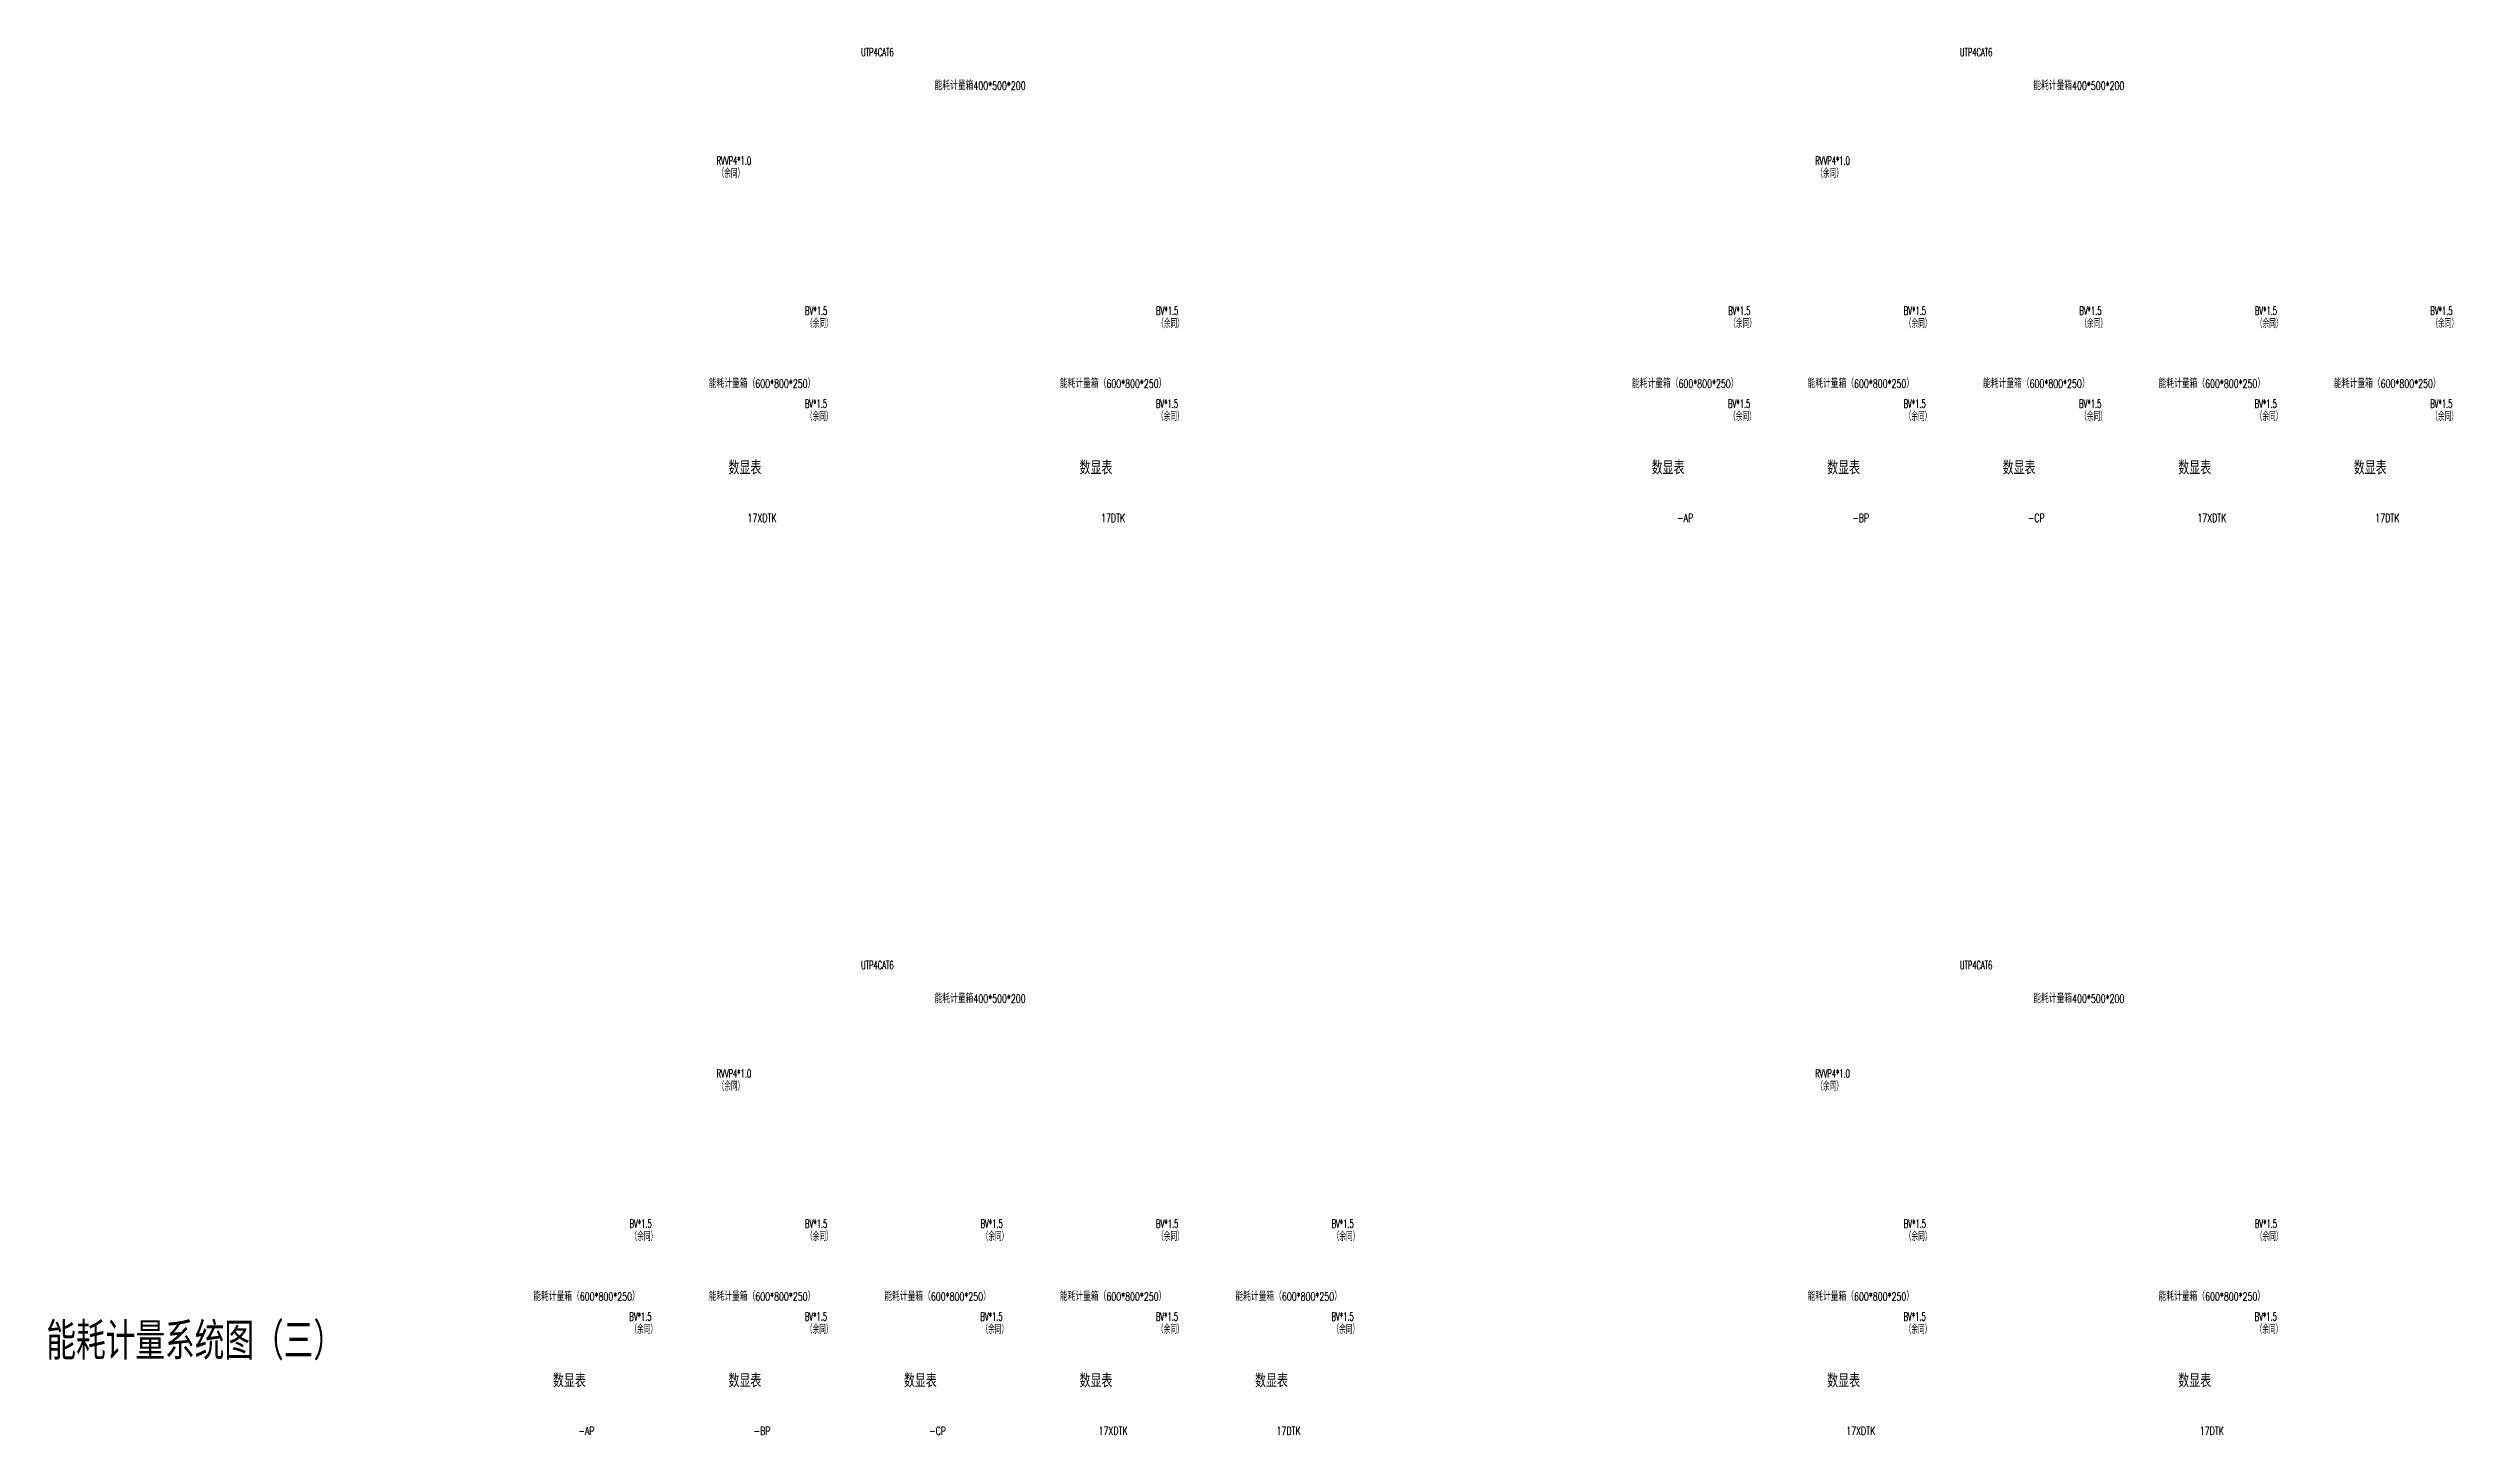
# Model space of a CAD drawing. Extents: x 2114868 to 5528286, y 1846921 to 2016792.
# Drawn here: x 4732590 to 4811580, y 1849002 to 1894577 of the extents above; entities that cross this region are included whole.
import ezdxf
from ezdxf.enums import TextEntityAlignment as Align

# ---------------------------------------------------------------- set-up
doc = ezdxf.new("R2010")
doc.units = 0
doc.header["$LTSCALE"] = 1000
doc.header["$MEASUREMENT"] = 0
doc.layers.add('PUB_TITLE', color=4, linetype='Continuous')
doc.layers.add('电气系统图', color=7, linetype='Continuous')
doc.styles.add('_TEL_DIM', font='SIMPLEX', dxfattribs={"width": 0.8, "height": 3.5, "bigfont": 'HZTXT'})
doc.styles.add('HZTXT', font='SIMPLEX.shx', dxfattribs={"width": 0.8, "height": 2500, "bigfont": 'HZTXT.shx'})

msp = doc.modelspace()

# ---------------------------------------------------------------- texts
at = {"layer": 'PUB_TITLE', "style": 'HZTXT', "width": 0.8}
msp.add_text('能耗计量系统图（三）', height=1218.8, dxfattribs=at).set_placement((4732534, 1851473))
at = {"layer": '电气系统图', "style": '_TEL_DIM', "width": 0.6}
for s, p in [('UTP4CAT6', (4759306, 1894307)), ('UTP4CAT6', (4795410, 1894307)), ('RVVP4*1.0', (4754556, 1890745)), ('（余同）', (4754589, 1890316)), ('RVVP4*1.0', (4790659, 1890745)), ('（余同）', (4790693, 1890316)), ('BV*1.5', (4757465, 1885809)), ('（余同）', (4757498, 1885380)), ('BV*1.5', (4769000, 1885809)), ('（余同）', (4769034, 1885380)), ('BV*1.5', (4787801, 1885809)), ('（余同）', (4787834, 1885380)), ('BV*1.5', (4793569, 1885809)), ('（余同）', (4793602, 1885380)), ('BV*1.5', (4799337, 1885809)), ('（余同）', (4799370, 1885380)), ('BV*1.5', (4805104, 1885809)), ('（余同）', (4805138, 1885380)), ('BV*1.5', (4810872, 1885809)), ('（余同）', (4810906, 1885380)), ('BV*1.5', (4757459, 1882756)), ('（余同）', (4757493, 1882327)), ('BV*1.5', (4768995, 1882756)), ('（余同）', (4769029, 1882327)), ('BV*1.5', (4787796, 1882756)), ('（余同）', (4787829, 1882327)), ('BV*1.5', (4793563, 1882756)), ('（余同）', (4793597, 1882327)), ('BV*1.5', (4799331, 1882756)), ('（余同）', (4799365, 1882327)), ('BV*1.5', (4805099, 1882756)), ('（余同）', (4805132, 1882327)), ('BV*1.5', (4810867, 1882756)), ('（余同）', (4810900, 1882327)), ('UTP4CAT6', (4759306, 1864307)), ('UTP4CAT6', (4795410, 1864307)), ('RVVP4*1.0', (4754556, 1860745)), ('RVVP4*1.0', (4790659, 1860745)), ('（余同）', (4754589, 1860316)), ('（余同）', (4790693, 1860316)), ('BV*1.5', (4751697, 1855809)), ('（余同）', (4751730, 1855380)), ('BV*1.5', (4757465, 1855809)), ('（余同）', (4757498, 1855380)), ('BV*1.5', (4763233, 1855809)), ('（余同）', (4763266, 1855380)), ('BV*1.5', (4769000, 1855809)), ('（余同）', (4769034, 1855380)), ('BV*1.5', (4774768, 1855809)), ('（余同）', (4774802, 1855380)), ('BV*1.5', (4793569, 1855809)), ('（余同）', (4793602, 1855380)), ('BV*1.5', (4805104, 1855809)), ('（余同）', (4805138, 1855380)), ('BV*1.5', (4751692, 1852756)), ('（余同）', (4751725, 1852327)), ('BV*1.5', (4757459, 1852756)), ('（余同）', (4757493, 1852327)), ('BV*1.5', (4763227, 1852756)), ('（余同）', (4763261, 1852327)), ('BV*1.5', (4768995, 1852756)), ('（余同）', (4769029, 1852327)), ('BV*1.5', (4774763, 1852756)), ('（余同）', (4774796, 1852327)), ('BV*1.5', (4793563, 1852756)), ('（余同）', (4793597, 1852327)), ('BV*1.5', (4805099, 1852756)), ('（余同）', (4805132, 1852327))]:
    msp.add_text(s, height=270, dxfattribs=at).set_placement(p)
at = {"layer": '电气系统图', "style": '_TEL_DIM', "width": 0.7}
for s, p in [('能耗计量箱400*500*200', (4763216, 1893204)), ('能耗计量箱400*500*200', (4799320, 1893204)), ('能耗计量箱（600*800*250）', (4756051, 1883414)), ('能耗计量箱（600*800*250）', (4767587, 1883414)), ('能耗计量箱（600*800*250）', (4786387, 1883414)), ('能耗计量箱（600*800*250）', (4792155, 1883414)), ('能耗计量箱（600*800*250）', (4797923, 1883414)), ('能耗计量箱（600*800*250）', (4803691, 1883414)), ('能耗计量箱（600*800*250）', (4809458, 1883414)), ('能耗计量箱400*500*200', (4763216, 1863204)), ('能耗计量箱400*500*200', (4799320, 1863204)), ('能耗计量箱（600*800*250）', (4750283, 1853414)), ('能耗计量箱（600*800*250）', (4756051, 1853414)), ('能耗计量箱（600*800*250）', (4761819, 1853414)), ('能耗计量箱（600*800*250）', (4767587, 1853414)), ('能耗计量箱（600*800*250）', (4773354, 1853414)), ('能耗计量箱（600*800*250）', (4792155, 1853414)), ('能耗计量箱（600*800*250）', (4803691, 1853414))]:
    msp.add_text(s, height=270, dxfattribs=at).set_placement(p, align=Align.CENTER)
at = {"layer": '电气系统图', "color": 3, "style": '_TEL_DIM', "width": 0.8}
for p in [(4754948, 1880560), (4766483, 1880560), (4785284, 1880560), (4791051, 1880560), (4796819, 1880560), (4802587, 1880560), (4808355, 1880560), (4749180, 1850560), (4754948, 1850560), (4760715, 1850560), (4766483, 1850560), (4772251, 1850560), (4791051, 1850560), (4802587, 1850560)]:
    msp.add_text('数显表', height=450, dxfattribs=at).set_placement(p)
at = {"layer": '电气系统图', "color": 1, "style": '_TEL_DIM', "width": 0.7}
for s, p in [('17XDTK', (4756051, 1879002)), ('17DTK', (4767587, 1879002)), ('-AP', (4786387, 1879002)), ('-BP', (4792155, 1879002)), ('-CP', (4797923, 1879002)), ('17XDTK', (4803691, 1879002)), ('17DTK', (4809458, 1879002)), ('-AP', (4750283, 1849002)), ('-BP', (4756051, 1849002)), ('-CP', (4761819, 1849002)), ('17XDTK', (4767587, 1849002)), ('17DTK', (4773354, 1849002)), ('17XDTK', (4792155, 1849002)), ('17DTK', (4803691, 1849002))]:
    msp.add_text(s, height=270, dxfattribs=at).set_placement(p, align=Align.CENTER)

doc.saveas('drawing.dxf')
